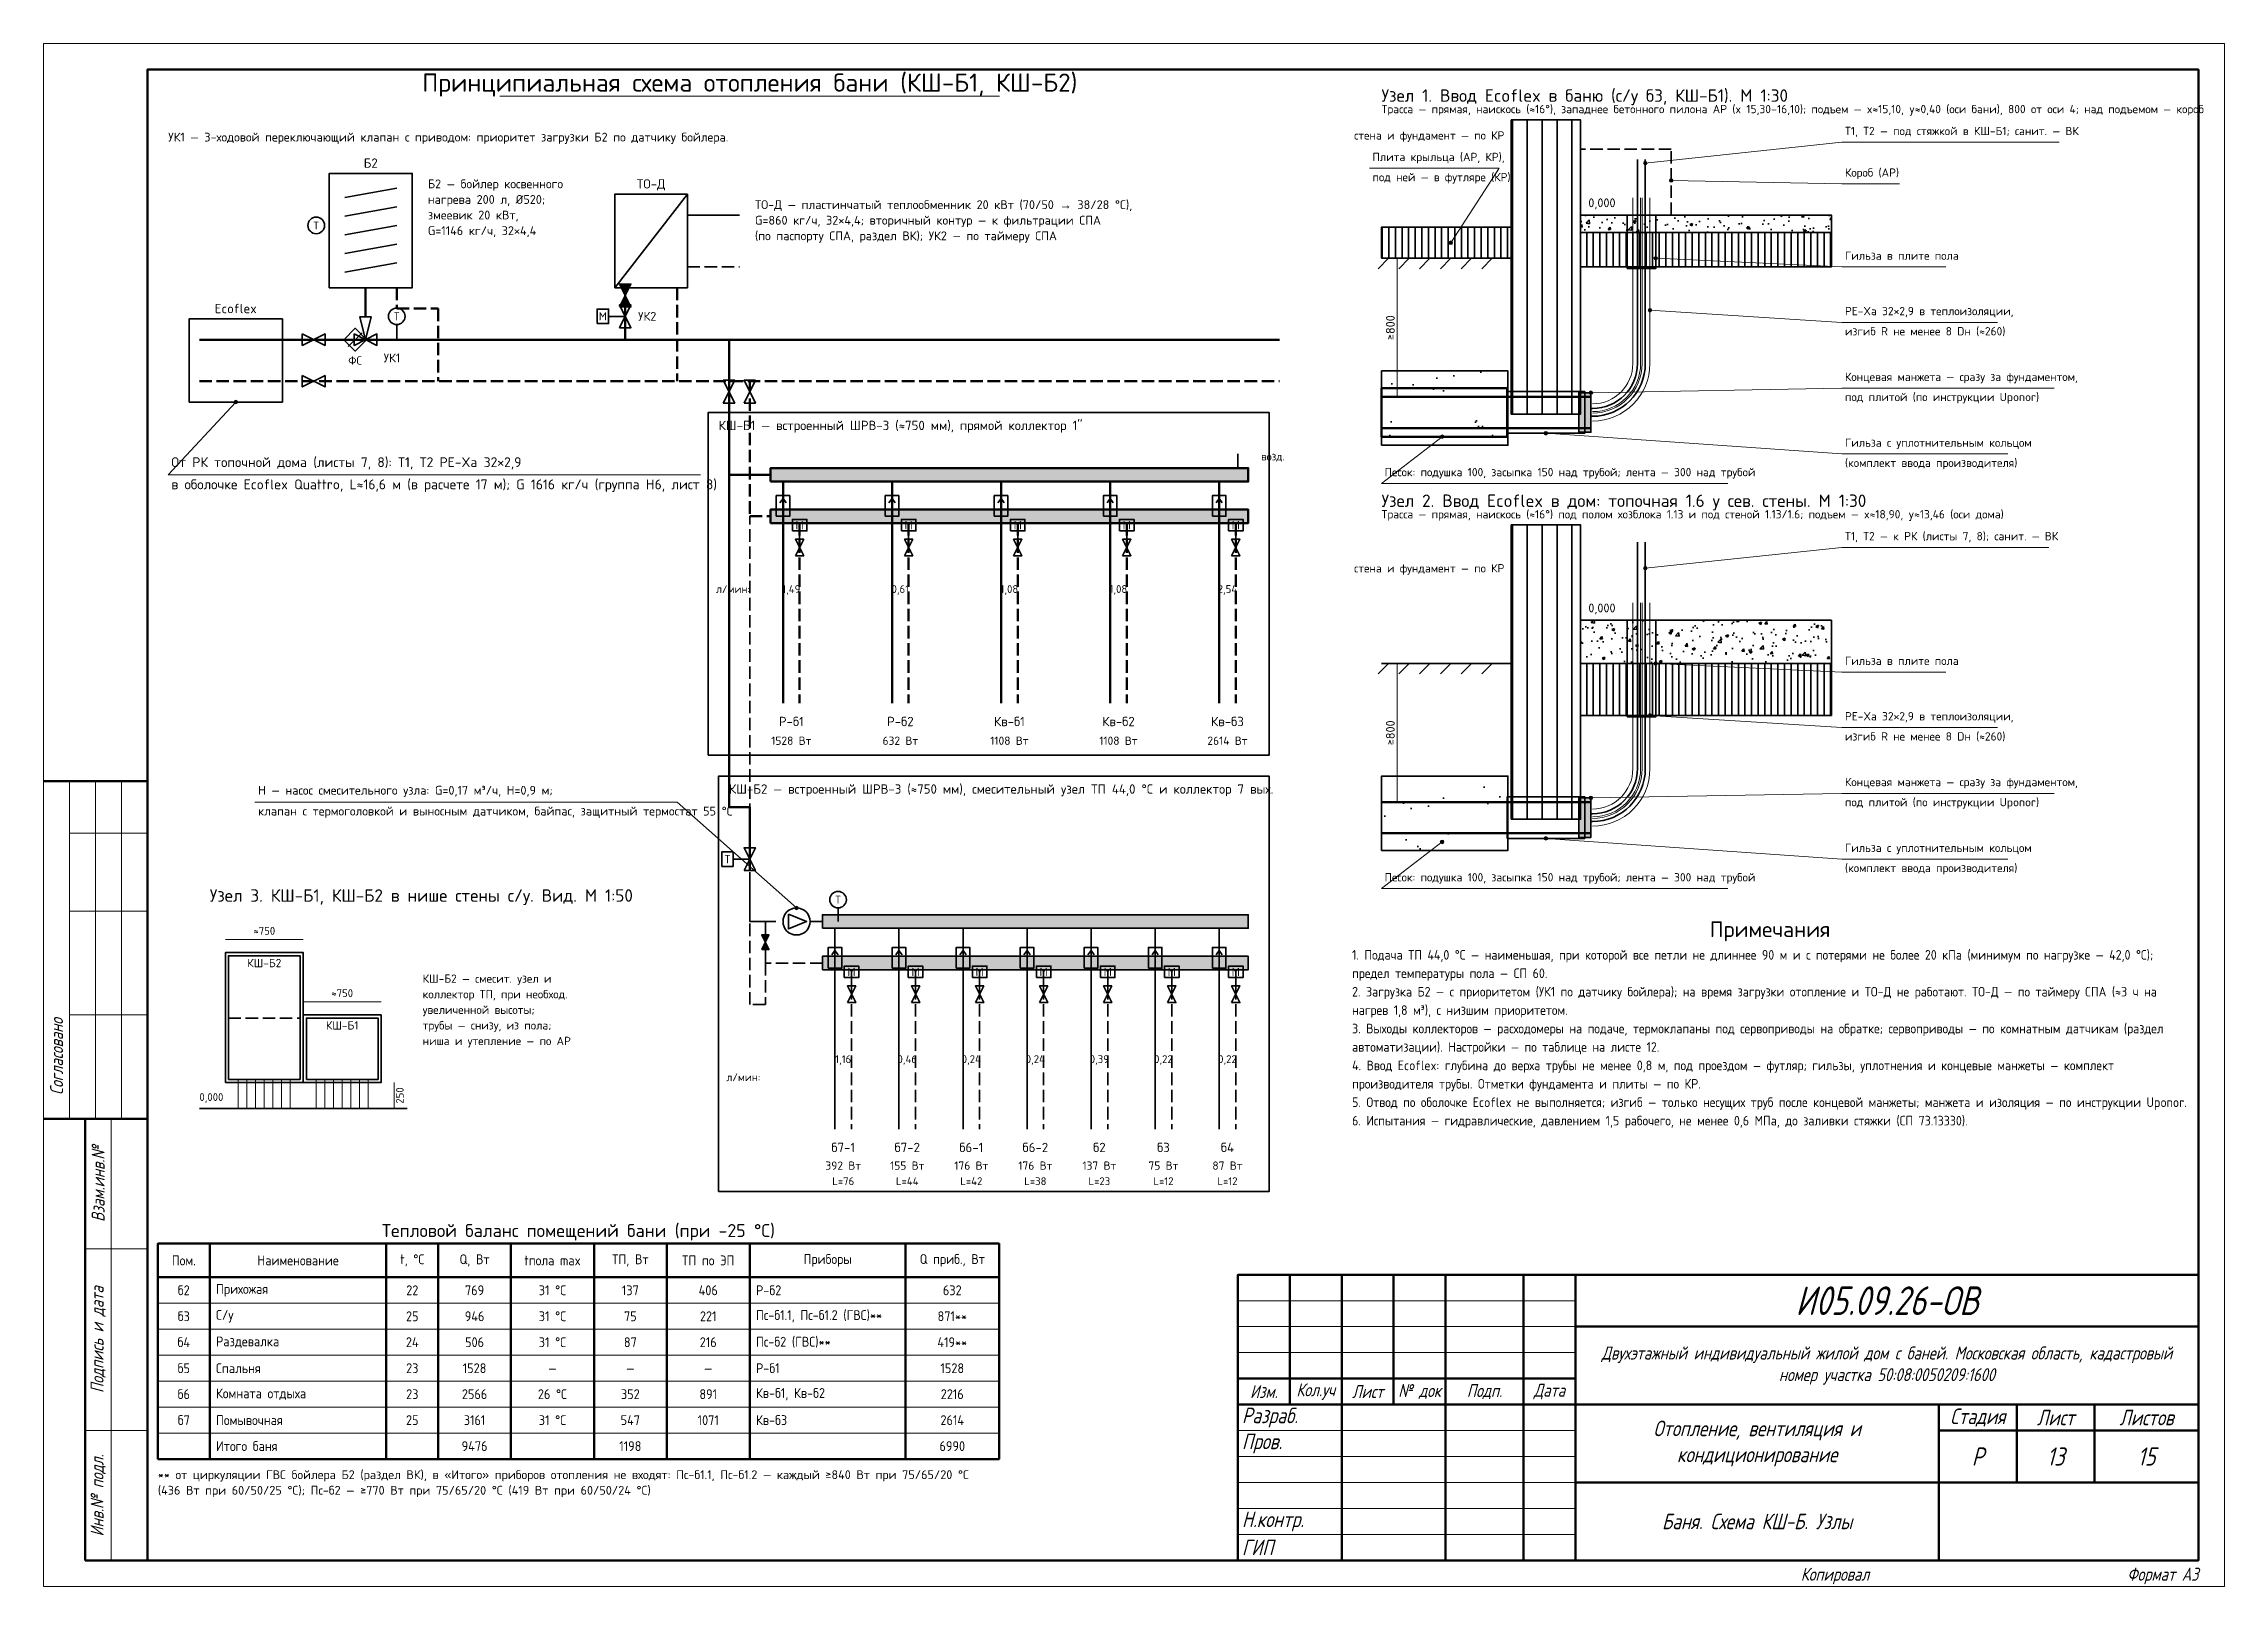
# Paper-space layout 'Лист' of a CAD drawing. Header units: millimetres. Extents: x 0 to 420, y 0 to 297.
import ezdxf
from ezdxf.enums import TextEntityAlignment as Align

# ---------------------------------------------------------------- set-up
doc = ezdxf.new("R2010")
doc.units = ezdxf.units.MM
doc.linetypes.add('ОВ_ШТРИХ', pattern=[330, 240, -90])
for name, color, linetype, lineweight in [('ОВ_выноски', 7, 'Continuous', 18), ('ОВ_КШ', 7, 'Continuous', 35), ('ОВ_марки', 7, 'Continuous', 18), ('ОВ_оборуд', 7, 'Continuous', 35), ('ОВ_размеры', 7, 'Continuous', 13), ('ОВ_Т1', 1, 'Continuous', 50), ('ОВ_Т11', 6, 'Continuous', 35), ('ОВ_Т2', 5, 'Continuous', 50), ('ОВ_Т21', 4, 'Continuous', 35), ('ОВ_Т3', 3, 'Continuous', 35), ('ОВ_Т4', 30, 'Continuous', 35), ('ОВ_текст', 7, 'Continuous', 18), ('Рамка', 7, 'Continuous', 50), ('Таблицы', 7, 'Continuous', 18), ('Текст', 7, 'Continuous', 18), ('Тонкие', 8, 'Continuous', 13)]:
    doc.layers.add(name, color=color, linetype=linetype, lineweight=lineweight)
doc.styles.add('GOST', font='isocpeur.ttf', dxfattribs={"width": 0.9})
doc.styles.add('GOST_I', font='isocpeur.ttf', dxfattribs={"width": 0.8})

psp = doc.layouts.new('Лист')

# ---------------------------------------------------------------- texts
at = {"layer": 'ОВ_марки', "style": 'GOST'}
for s, height, p in [('Т1, Т2 — под стяжкой в КШ-Б1; санит. — ВК', 1.6, (346.93, 278.9)), ('Плита крыльца (АР, КР),', 1.6, (255.93, 273.9)), ('Короб (АР)', 1.6, (346.93, 270.9)), ('Гильза в плите пола', 1.6, (346.93, 254.9)), ('PE-Xa 32×2,9 в теплоизоляции,', 1.6, (346.93, 244.23)), ('Концевая манжета — сразу за фундаментом,', 1.6, (346.93, 231.57)), ('Гильза с уплотнительным кольцом', 1.6, (346.93, 218.9)), ('От РК топочной дома (листы 7, 8): Т1, Т2 PE-Xa 32×2,9', 1.9, (24.6, 214.9)), ('Песок: подушка 100, засыпка 150 над трубой; лента — 300 над трубой', 1.6, (258.27, 213.23)), ('Т1, Т2 — к РК (листы 7, 8); санит. — ВК', 1.6, (346.93, 200.9)), ('Гильза в плите пола', 1.6, (346.93, 176.9)), ('PE-Xa 32×2,9 в теплоизоляции,', 1.6, (346.93, 166.23)), ('Концевая манжета — сразу за фундаментом,', 1.6, (346.93, 153.57)), ('Н — насос смесительного узла: G=0,17 м³/ч, H=0,9 м;', 1.7, (41.3, 151.9)), ('Гильза с уплотнительным кольцом', 1.6, (346.93, 140.9)), ('Песок: подушка 100, засыпка 150 над трубой; лента — 300 над трубой', 1.6, (258.27, 135.23))]:
    psp.add_text(s, height=height, dxfattribs=at).set_placement(p, align=Align.BOTTOM_LEFT)
for s, height, p in [('Б2', 1.8, (63, 274)), ('ТО-Д', 1.8, (117, 270)), ('Р-б1', 1.8, (144, 166.5)), ('Р-б2', 1.8, (165, 166.5)), ('Кв-б1', 1.8, (186, 166.5)), ('Кв-б2', 1.8, (207, 166.5)), ('Кв-б3', 1.8, (228, 166.5)), ('КШ-Б2', 1.6, (42.5, 120)), ('КШ-Б1', 1.6, (57.5, 108)), ('б7-1', 1.8, (154, 84.5)), ('б7-2', 1.8, (166.33, 84.5)), ('б6-1', 1.8, (178.67, 84.5)), ('б6-2', 1.8, (191, 84.5)), ('б2', 1.8, (203.33, 84.5)), ('б3', 1.8, (215.67, 84.5)), ('б4', 1.8, (228, 84.5))]:
    psp.add_text(s, height=height, dxfattribs=at).set_placement(p, align=Align.MIDDLE_CENTER)
for s, height, p in [('под ней — в футляре (КР)', 1.6, (255.93, 272.1)), ('изгиб R не менее 8 Dн (≈260)', 1.6, (346.93, 242.43)), ('под плитой (по инструкции Uponor)', 1.6, (346.93, 229.77)), ('(комплект ввода производителя)', 1.6, (346.93, 217.1)), ('в оболочке Ecoflex Quattro, L≈16,6 м (в расчете 17 м); G 1616 кг/ч (группа Н6, лист 8)', 1.9, (24.6, 213.1)), ('изгиб R не менее 8 Dн (≈260)', 1.6, (346.93, 164.43)), ('под плитой (по инструкции Uponor)', 1.6, (346.93, 151.77)), ('клапан с термоголовкой и выносным датчиком, байпас, защитный термостат 55 °С', 1.7, (41.3, 150.1)), ('(комплект ввода производителя)', 1.6, (346.93, 139.1))]:
    psp.add_text(s, height=height, dxfattribs=at).set_placement(p, align=Align.TOP_LEFT)
for s, height, p in [('УК2', 1.7, (114.5, 244.5)), ('УК1', 1.7, (65.5, 236.5)), ('КШ-Б1 — встроенный ШРВ-3 (≈750 мм), прямой коллектор 1"', 1.8, (130, 223.5)), ('КШ-Б2 — встроенный ШРВ-3 (≈750 мм), смесительный узел ТП 44,0 °С и коллектор 7 вых.', 1.8, (132, 153.5))]:
    psp.add_text(s, height=height, dxfattribs=at).set_placement(p, align=Align.MIDDLE_LEFT)
at = {"layer": 'ОВ_оборуд', "style": 'GOST'}
for s, height, p in [('T', 1.5, (52.5, 262)), ('T', 1.5, (68, 244.5)), ('М', 1.6, (107.7, 244.5)), ('М', 1.6, (145.6, 204.3)), ('М', 1.6, (166.6, 204.3)), ('М', 1.6, (187.6, 204.3)), ('М', 1.6, (208.6, 204.3)), ('М', 1.6, (229.6, 204.3)), ('Т', 1.6, (131.7, 140)), ('T', 1.5, (153, 132.2)), ('М', 1.6, (155.6, 118.3)), ('М', 1.6, (167.93, 118.3)), ('М', 1.6, (180.27, 118.3)), ('М', 1.6, (192.6, 118.3)), ('М', 1.6, (204.93, 118.3)), ('М', 1.6, (217.27, 118.3)), ('М', 1.6, (229.6, 118.3))]:
    psp.add_text(s, height=height, dxfattribs=at).set_placement(p, align=Align.MIDDLE_CENTER)
at = {"layer": 'ОВ_размеры', "style": 'GOST'}
for height, p in [(1.7, (297.5, 265)), (1.7, (297.5, 187)), (1.5, (30, 93))]:
    psp.add_text('0,000', height=height, dxfattribs=at).set_placement(p, align=Align.BOTTOM_LEFT)
for s, height, p in [('≥800', 1.7, (259.37, 242.33)), ('≥800', 1.7, (259.37, 164.33)), ('250', 1.5, (68.6, 94.5))]:
    psp.add_text(s, height=height, rotation=90, dxfattribs=at).set_placement(p, align=Align.MIDDLE_CENTER)
for p in [(42.5, 125), (57.5, 113)]:
    psp.add_text('≈750', height=1.5, dxfattribs=at).set_placement(p, align=Align.BOTTOM_CENTER)
at = {"layer": 'ОВ_текст', "style": 'GOST'}
for s, height, p in [('Узел 1. Ввод Ecoflex в баню (с/у б3, КШ-Б1). М 1:30', 2.4, (257.67, 287)), ('Трасса — прямая, наискось (≈16°), западнее бетонного пилона АР (x 15,30–16,10); подъем — x≈15,10, y≈0,40 (оси бани), 800 от оси 4; над подъемом — короб', 1.6, (257.67, 284.4)), ('УК1 — 3-ходовой переключающий клапан с приводом: приоритет загрузки Б2 по датчику бойлера.', 1.7, (24, 279)), ('Б2 — бойлер косвенного', 1.7, (74, 270)), ('змеевик 20 кВт,', 1.7, (74, 264)), ('нагрева 200 л, Ø520;', 1.7, (74, 267)), ('ТО-Д — пластинчатый теплообменник 20 кВт (70/50 → 38/28 °С),', 1.7, (137, 266)), ('G=1146 кг/ч, 32×4,4', 1.7, (74, 261)), ('(по паспорту СПА, раздел ВК); УК2 — по таймеру СПА', 1.7, (137, 260)), ('G=860 кг/ч, 32×4,4; вторичный контур — к фильтрации СПА', 1.7, (137, 263)), ('возд.', 1.5, (234.5, 217.5)), ('Узел 2. Ввод Ecoflex в дом: топочная 1.6 у сев. стены. М 1:30', 2.4, (257.67, 209)), ('Трасса — прямая, наискось (≈16°) под полом хозблока 1.13 и под стеной 1.13/1.6; подъем — x≈18,90, y≈13,46 (оси дома)', 1.6, (257.67, 206.4)), ('л/мин:', 1.5, (129.5, 192)), ('Узел 3. КШ-Б1, КШ-Б2 в нише стены с/у. Вид. М 1:50', 2.4, (32, 133)), ('КШ-Б2 — смесит. узел и', 1.6, (73, 117)), ('коллектор ТП, при необход.', 1.6, (73, 114)), ('увеличенной высоты;', 1.6, (73, 111)), ('трубы — снизу, из пола;', 1.6, (73, 108)), ('ниша и утепление — по АР', 1.6, (73, 105)), ('л/мин:', 1.5, (131.5, 98))]:
    psp.add_text(s, height=height, dxfattribs=at).set_placement(p, align=Align.MIDDLE_LEFT)
for p in [(281.33, 279.33), (281.33, 196)]:
    psp.add_text('стена и фундамент — по КР', height=1.6, dxfattribs=at).set_placement(p, align=Align.MIDDLE_RIGHT)
for s, height, p in [('Ecoflex', 1.8, (37, 246)), ('ФС', 1.6, (60, 236)), ('1,49', 1.5, (144, 192)), ('0,61', 1.5, (165, 192)), ('1,08', 1.5, (186, 192)), ('1,08', 1.5, (207, 192)), ('2,54', 1.5, (228, 192)), ('1528 Вт', 1.6, (144, 162.8)), ('632 Вт', 1.6, (165, 162.8)), ('1108 Вт', 1.6, (186, 162.8)), ('1108 Вт', 1.6, (207, 162.8)), ('2614 Вт', 1.6, (228, 162.8)), ('1,16', 1.5, (154, 101.5)), ('0,46', 1.5, (166.33, 101.5)), ('0,24', 1.5, (178.67, 101.5)), ('0,24', 1.5, (191, 101.5)), ('0,39', 1.5, (203.33, 101.5)), ('0,22', 1.5, (215.67, 101.5)), ('0,22', 1.5, (228, 101.5)), ('392 Вт', 1.6, (154, 81)), ('155 Вт', 1.6, (166.33, 81)), ('176 Вт', 1.6, (178.67, 81)), ('176 Вт', 1.6, (191, 81)), ('137 Вт', 1.6, (203.33, 81)), ('75 Вт', 1.6, (215.67, 81)), ('87 Вт', 1.6, (228, 81)), ('L=76', 1.5, (154, 78)), ('L=44', 1.5, (166.33, 78)), ('L=42', 1.5, (178.67, 78)), ('L=38', 1.5, (191, 78)), ('L=23', 1.5, (203.33, 78)), ('L=12', 1.5, (215.67, 78)), ('L=12', 1.5, (228, 78))]:
    psp.add_text(s, height=height, dxfattribs=at).set_placement(p, align=Align.MIDDLE_CENTER)
at = {"layer": 'Текст', "style": 'GOST'}
for s, height, p in [('Принципиальная схема отопления бани (КШ-Б1, КШ-Б2)', 3.5, (136, 289.5)), ('Примечания', 3, (332.5, 126.5)), ('Тепловой баланс помещений бани (при -25 °С)', 2.5, (103, 68.5))]:
    psp.add_text(s, height=height, dxfattribs=at).set_placement(p, align=Align.MIDDLE_CENTER)
for s, p in [('** от циркуляции ГВС бойлера Б2 (раздел ВК), в «Итого» приборов отопления не входят: Пс-б1.1, Пс-б1.2 — каждый ≥840 Вт при 75/65/20 °С', (22, 21.5)), ('(436 Вт при 60/50/25 °С); Пс-б2 — ≥770 Вт при 75/65/20 °С (419 Вт при 60/50/24 °С)', (22, 18.5))]:
    psp.add_text(s, height=1.7, dxfattribs=at).set_placement(p, align=Align.MIDDLE_LEFT)
at = {"layer": 'Текст', "insert": (252, 122.5), "char_height": 1.85, "width": 161, "attachment_point": 1, "line_spacing_factor": 1.15, "style": 'GOST'}
psp.add_mtext('1. Подача ТП 44,0 °С — наименьшая, при которой все петли не длиннее 90 м и с потерями не более 20 кПа (минимум по нагрузке — 42,0 °С); предел температуры пола — СП 60.\\P2. Загрузка Б2 — с приоритетом (УК1 по датчику бойлера); на время загрузки отопление и ТО-Д не работают. ТО-Д — по таймеру СПА (≈3 ч на нагрев 1,8 м³), с низшим приоритетом.\\P3. Выходы коллекторов — расходомеры на подаче, термоклапаны под сервоприводы на обратке; сервоприводы — по комнатным датчикам (раздел автоматизации). Настройки — по таблице на листе 12.\\P4. Ввод Ecoflex: глубина до верха трубы не менее 0,8 м, под проездом — футляр; гильзы, уплотнения и концевые манжеты — комплект производителя трубы. Отметки фундамента и плиты — по КР.\\P5. Отвод по оболочке Ecoflex не выполняется; изгиб — только несущих труб после концевой манжеты; манжета и изоляция — по инструкции Uponor.\\P6. Испытания — гидравлические, давлением 1,5 рабочего, не менее 0,6 МПа, до заливки стяжки (СП 73.13330).', dxfattribs=at)
at = {"layer": 'Текст', "char_height": 2.5, "attachment_point": 5, "rotation": 90, "style": 'GOST_I'}
for s, insert in [('{\\W0.8;\\Q15;Согласовано}', (2.5, 102)), ('{\\W0.8;\\Q15;Взам.инв.№}', (10.5, 77.5)), ('{\\W0.8;\\Q15;Подпись и дата}', (10.5, 47.5)), ('{\\W0.8;\\Q15;Инв.№ подл.}', (10.5, 17.5))]:
    psp.add_mtext(s, dxfattribs=dict(at, insert=insert))
at = {"layer": 'Текст'}
for s, insert, char_height, width, attachment_point, style in [('Пом.', (27, 62.75), 1.9, 8, 5, 'GOST'), ('Наименование', (49, 62.75), 1.9, 32, 5, 'GOST'), ('t, °С', (71, 62.75), 1.9, 8, 5, 'GOST'), ('Q, Вт', (83, 62.75), 1.9, 12, 5, 'GOST'), ('tпола max', (98, 62.75), 1.9, 14, 5, 'GOST'), ('ТП, Вт', (113, 62.75), 1.9, 12, 5, 'GOST'), ('ТП по ЭП', (128, 62.75), 1.9, 14, 5, 'GOST'), ('Приборы', (151, 62.75), 1.9, 28, 5, 'GOST'), ('Q приб., Вт', (175, 62.75), 1.9, 16, 5, 'GOST'), ('б2', (27, 57), 1.9, 8, 5, 'GOST'), ('Прихожая', (33.2, 57), 1.9, 31.6, 4, 'GOST'), ('22', (71, 57), 1.9, 8, 5, 'GOST'), ('769', (83, 57), 1.9, 12, 5, 'GOST'), ('31 °С', (98, 57), 1.9, 14, 5, 'GOST'), ('137', (113, 57), 1.9, 12, 5, 'GOST'), ('406', (128, 57), 1.9, 14, 5, 'GOST'), ('Р-б2', (137.2, 57), 1.9, 27.6, 4, 'GOST'), ('632', (175, 57), 1.9, 16, 5, 'GOST'), ('б3', (27, 52), 1.9, 8, 5, 'GOST'), ('С/у', (33.2, 52), 1.9, 31.6, 4, 'GOST'), ('25', (71, 52), 1.9, 8, 5, 'GOST'), ('946', (83, 52), 1.9, 12, 5, 'GOST'), ('31 °С', (98, 52), 1.9, 14, 5, 'GOST'), ('75', (113, 52), 1.9, 12, 5, 'GOST'), ('221', (128, 52), 1.9, 14, 5, 'GOST'), ('Пс-б1.1, Пс-б1.2 (ГВС)**', (137.2, 52), 1.9, 27.6, 4, 'GOST'), ('871**', (175, 52), 1.9, 16, 5, 'GOST'), ('б4', (27, 47), 1.9, 8, 5, 'GOST'), ('Раздевалка', (33.2, 47), 1.9, 31.6, 4, 'GOST'), ('24', (71, 47), 1.9, 8, 5, 'GOST'), ('506', (83, 47), 1.9, 12, 5, 'GOST'), ('31 °С', (98, 47), 1.9, 14, 5, 'GOST'), ('87', (113, 47), 1.9, 12, 5, 'GOST'), ('216', (128, 47), 1.9, 14, 5, 'GOST'), ('Пс-б2 (ГВС)**', (137.2, 47), 1.9, 27.6, 4, 'GOST'), ('419**', (175, 47), 1.9, 16, 5, 'GOST'), ('б5', (27, 42), 1.9, 8, 5, 'GOST'), ('Спальня', (33.2, 42), 1.9, 31.6, 4, 'GOST'), ('23', (71, 42), 1.9, 8, 5, 'GOST'), ('1528', (83, 42), 1.9, 12, 5, 'GOST'), ('Р-б1', (137.2, 42), 1.9, 27.6, 4, 'GOST'), ('1528', (175, 42), 1.9, 16, 5, 'GOST'), ('{\\W0.8;\\Q15;Двухэтажный индивидуальный жилой дом с баней. Московская область, кадастровый номер участка 50:08:0050209:1600}', (355, 42.5), 2.5, 116, 5, 'GOST_I'), ('б6', (27, 37), 1.9, 8, 5, 'GOST'), ('Комната отдыха', (33.2, 37), 1.9, 31.6, 4, 'GOST'), ('23', (71, 37), 1.9, 8, 5, 'GOST'), ('2566', (83, 37), 1.9, 12, 5, 'GOST'), ('26 °С', (98, 37), 1.9, 14, 5, 'GOST'), ('—', (98, 42), 1.9, 14, 5, 'GOST'), ('352', (113, 37), 1.9, 12, 5, 'GOST'), ('—', (113, 42), 1.9, 12, 5, 'GOST'), ('891', (128, 37), 1.9, 14, 5, 'GOST'), ('—', (128, 42), 1.9, 14, 5, 'GOST'), ('Кв-б1, Кв-б2', (137.2, 37), 1.9, 27.6, 4, 'GOST'), ('2216', (175, 37), 1.9, 16, 5, 'GOST'), ('б7', (27, 32), 1.9, 8, 5, 'GOST'), ('Помывочная', (33.2, 32), 1.9, 31.6, 4, 'GOST'), ('25', (71, 32), 1.9, 8, 5, 'GOST'), ('3161', (83, 32), 1.9, 12, 5, 'GOST'), ('31 °С', (98, 32), 1.9, 14, 5, 'GOST'), ('547', (113, 32), 1.9, 12, 5, 'GOST'), ('1071', (128, 32), 1.9, 14, 5, 'GOST'), ('Кв-б3', (137.2, 32), 1.9, 27.6, 4, 'GOST'), ('2614', (175, 32), 1.9, 16, 5, 'GOST'), ('{\\W0.8;\\Q15;Отопление, вентиляция и кондиционирование}', (330, 27.5), 3, 66, 5, 'GOST_I'), ('Итого баня', (33.2, 27), 1.9, 31.6, 4, 'GOST'), ('9476', (83, 27), 1.9, 12, 5, 'GOST'), ('1198', (113, 27), 1.9, 12, 5, 'GOST'), ('6990', (175, 27), 1.9, 16, 5, 'GOST'), ('{\\W0.8;\\Q15;Баня. Схема КШ-Б. Узлы}', (330, 12.5), 3, 66, 5, 'GOST_I')]:
    psp.add_mtext(s, dxfattribs=dict(at, insert=insert, char_height=char_height, width=width, attachment_point=attachment_point, style=style))
at = {"layer": 'Текст', "style": 'GOST_I'}
for s, insert, char_height, attachment_point in [('{\\W0.8;\\Q15;И05.09.26-ОВ}', (355, 55), 5.5, 5), ('{\\W0.8;\\Q15;Изм.}', (235, 37.5), 2.5, 5), ('{\\W0.8;\\Q15;Кол.уч}', (245, 37.5), 2.5, 5), ('{\\W0.8;\\Q15;Лист}', (255, 37.5), 2.5, 5), ('{\\W0.8;\\Q15;№ док}', (265, 37.5), 2.5, 5), ('{\\W0.8;\\Q15;Подп.}', (277.5, 37.5), 2.5, 5), ('{\\W0.8;\\Q15;Дата}', (290, 37.5), 2.5, 5), ('{\\W0.8;\\Q15;Разраб.}', (230.8, 32.5), 3, 4), ('{\\W0.8;\\Q15;Стадия}', (372.5, 32.5), 3, 5), ('{\\W0.8;\\Q15;Лист}', (387.5, 32.5), 3, 5), ('{\\W0.8;\\Q15;Листов}', (405, 32.5), 3, 5), ('{\\W0.8;\\Q15;Пров.}', (230.8, 27.5), 3, 4), ('{\\W0.8;\\Q15;}', (250.8, 32.5), 3, 4), ('{\\W0.8;\\Q15;}', (285.6, 32.5), 3, 4), ('{\\W0.8;\\Q15;}', (250.8, 27.5), 3, 4), ('{\\W0.8;\\Q15;}', (285.6, 27.5), 3, 4), ('{\\W0.8;\\Q15;Р}', (372.5, 25), 3.5, 5), ('{\\W0.8;\\Q15;13}', (387.5, 25), 3.5, 5), ('{\\W0.8;\\Q15;15}', (405, 25), 3.5, 5), ('{\\W0.8;\\Q15;Н.контр.}', (230.8, 12.5), 3, 4), ('{\\W0.8;\\Q15;ГИП}', (230.8, 7.5), 3, 4), ('{\\W0.8;\\Q15;}', (250.8, 12.5), 3, 4), ('{\\W0.8;\\Q15;}', (285.6, 12.5), 3, 4), ('{\\W0.8;\\Q15;}', (250.8, 7.5), 3, 4), ('{\\W0.8;\\Q15;}', (285.6, 7.5), 3, 4), ('{\\W0.8;\\Q15;Копировал}', (345, 2), 2.5, 5), ('{\\W0.8;\\Q15;Формат А3}', (415, 2), 2.5, 6)]:
    psp.add_mtext(s, dxfattribs=dict(at, insert=insert, char_height=char_height, attachment_point=attachment_point))

# ---------------------------------------------------------------- hatches: boundary and pattern name
at = {"layer": 'ОВ_выноски'}
h = psp.add_hatch(color=7, dxfattribs=at)
edge = h.paths.add_edge_path()
edge.add_arc((308.47, 274), 0.35, 0, 360)
h = psp.add_hatch(color=7, dxfattribs=at)
edge = h.paths.add_edge_path()
edge.add_arc((313.47, 270.67), 0.35, 0, 360)
h = psp.add_hatch(color=7, dxfattribs=at)
edge = h.paths.add_edge_path()
edge.add_arc((271, 258.67), 0.35, 0, 360)
h = psp.add_hatch(color=7, dxfattribs=at)
edge = h.paths.add_edge_path()
edge.add_arc((310.47, 255.67), 0.35, 0, 360)
h = psp.add_hatch(color=7, dxfattribs=at)
edge = h.paths.add_edge_path()
edge.add_arc((309.37, 245.67), 0.35, 0, 360)
h = psp.add_hatch(color=7, dxfattribs=at)
edge = h.paths.add_edge_path()
edge.add_arc((37, 228), 0.35, 0, 360)
h = psp.add_hatch(color=7, dxfattribs=at)
edge = h.paths.add_edge_path()
edge.add_arc((298, 229.8), 0.35, 0, 360)
h = psp.add_hatch(color=7, dxfattribs=at)
edge = h.paths.add_edge_path()
edge.add_arc((269.33, 221.33), 0.35, 0, 360)
h = psp.add_hatch(color=7, dxfattribs=at)
edge = h.paths.add_edge_path()
edge.add_arc((289.33, 222), 0.35, 0, 360)
h = psp.add_hatch(color=7, dxfattribs=at)
edge = h.paths.add_edge_path()
edge.add_arc((308.47, 196), 0.35, 0, 360)
h = psp.add_hatch(color=7, dxfattribs=at)
edge = h.paths.add_edge_path()
edge.add_arc((310.47, 177.67), 0.35, 0, 360)
h = psp.add_hatch(color=7, dxfattribs=at)
edge = h.paths.add_edge_path()
edge.add_arc((309.37, 167.67), 0.35, 0, 360)
h = psp.add_hatch(color=7, dxfattribs=at)
edge = h.paths.add_edge_path()
edge.add_arc((298, 151.8), 0.35, 0, 360)
h = psp.add_hatch(color=7, dxfattribs=at)
edge = h.paths.add_edge_path()
edge.add_arc((269.33, 143.33), 0.35, 0, 360)
h = psp.add_hatch(color=7, dxfattribs=at)
edge = h.paths.add_edge_path()
edge.add_arc((289.33, 144), 0.35, 0, 360)
h = psp.add_hatch(color=7, dxfattribs=at)
edge = h.paths.add_edge_path()
edge.add_arc((145, 130.6), 0.35, 0, 360)
at = {"layer": 'ОВ_оборуд'}
h = psp.add_hatch(dxfattribs=at)
h.set_pattern_fill('ANSI31', scale=0.9, angle=45)
h.paths.add_polyline_path([(282.67, 225.67), (296, 225.67), (296, 282.33), (282.67, 282.33)])
h = psp.add_hatch(dxfattribs=at)
h.set_pattern_fill('ANSI31', scale=0.4, angle=45)
h.paths.add_polyline_path([(257.67, 255.67), (282.67, 255.67), (282.67, 261.67), (257.67, 261.67)])
h = psp.add_hatch(dxfattribs=at)
h.set_pattern_fill('AR-CONC', scale=0.03)
h.paths.add_polyline_path([(296, 260.67), (344.33, 260.67), (344.33, 264), (296, 264)])
h = psp.add_hatch(dxfattribs=at)
h.set_pattern_fill('ANSI31', scale=0.4, angle=45)
h.paths.add_polyline_path([(296, 254), (344.33, 254), (344.33, 260.67), (296, 260.67)])
for color, points in [(7, [(110.9, 246.3), (113.1, 246.3), (110.9, 250.7), (113.1, 250.7)]), (8, [(295.67, 222.2), (298, 222.2), (298, 229.8), (295.67, 229.8)]), (8, [(295.67, 144.2), (298, 144.2), (298, 151.8), (295.67, 151.8)]), (7, [(138.3, 122.6), (139.7, 122.6), (138.3, 125.4), (139.7, 125.4)])]:
    psp.add_hatch(color=color, dxfattribs=at).paths.add_polyline_path(points)
h = psp.add_hatch(dxfattribs=at)
h.set_pattern_fill('AR-SAND', scale=0.25)
h.paths.add_polyline_path([(257.67, 219.67), (282, 219.67), (282, 234), (257.67, 234)])
h = psp.add_hatch(dxfattribs=at)
h.set_pattern_fill('ANSI31', scale=0.9, angle=45)
h.paths.add_polyline_path([(282.67, 147.67), (296, 147.67), (296, 204.33), (282.67, 204.33)])
h = psp.add_hatch(dxfattribs=at)
h.set_pattern_fill('AR-CONC', scale=0.03)
h.paths.add_polyline_path([(296, 177.67), (344.33, 177.67), (344.33, 186), (296, 186)])
h = psp.add_hatch(dxfattribs=at)
h.set_pattern_fill('ANSI31', scale=0.4, angle=45)
h.paths.add_polyline_path([(296, 167.67), (344.33, 167.67), (344.33, 177.67), (296, 177.67)])
h = psp.add_hatch(dxfattribs=at)
h.set_pattern_fill('AR-SAND', scale=0.25)
h.paths.add_polyline_path([(257.67, 141.67), (282, 141.67), (282, 156), (257.67, 156)])
at = {"layer": 'ОВ_Т1'}
psp.add_hatch(color=1, dxfattribs=at).paths.add_polyline_path([(140, 212.7), (232, 212.7), (232, 215.3), (140, 215.3)])
at = {"layer": 'ОВ_Т11'}
psp.add_hatch(color=6, dxfattribs=at).paths.add_polyline_path([(150, 126.7), (232, 126.7), (232, 129.3), (150, 129.3)])
at = {"layer": 'ОВ_Т2'}
psp.add_hatch(color=5, dxfattribs=at).paths.add_polyline_path([(140, 204.7), (232, 204.7), (232, 207.3), (140, 207.3)])
at = {"layer": 'ОВ_Т21'}
psp.add_hatch(color=4, dxfattribs=at).paths.add_polyline_path([(150, 118.7), (232, 118.7), (232, 121.3), (150, 121.3)])

# ---------------------------------------------------------------- linework, layer by layer
at = {"layer": 'ОВ_выноски'}
for points in [[(308.47, 274), (346.33, 278)], [(346.33, 278), (388.21, 278)], [(255.33, 273), (280.33, 273)], [(271, 258.67), (280.33, 273)], [(313.47, 270.67), (346.33, 270)], [(346.33, 270), (357.45, 270)], [(310.47, 255.67), (346.33, 254)], [(346.33, 254), (366.38, 254)], [(309.37, 245.67), (346.33, 243.33)], [(346.33, 243.33), (376.3, 243.33)], [(37, 228), (24, 214)], [(298, 229.8), (346.33, 230.67)], [(346.33, 230.67), (387.21, 230.67)], [(269.33, 221.33), (257.67, 212.33)], [(289.33, 222), (346.33, 218)], [(346.33, 218), (378.29, 218)], [(24, 214), (126.51, 214)], [(257.67, 212.33), (324.34, 212.33)], [(308.47, 196), (346.33, 200)], [(346.33, 200), (386.22, 200)], [(310.47, 177.67), (346.33, 176)], [(346.33, 176), (366.38, 176)], [(309.37, 167.67), (346.33, 165.33)], [(346.33, 165.33), (376.3, 165.33)], [(298, 151.8), (346.33, 152.67)], [(346.33, 152.67), (387.21, 152.67)], [(40.7, 151), (122, 151)], [(145, 130.6), (122, 151)], [(269.33, 143.33), (257.67, 134.33)], [(289.33, 144), (346.33, 140)], [(346.33, 140), (378.29, 140)], [(257.67, 134.33), (324.34, 134.33)]]:
    psp.add_lwpolyline(points, dxfattribs=at)
for centre in [(308.47, 274), (313.47, 270.67), (271, 258.67), (310.47, 255.67), (309.37, 245.67), (37, 228), (298, 229.8), (269.33, 221.33), (289.33, 222), (308.47, 196), (310.47, 177.67), (309.37, 167.67), (298, 151.8), (269.33, 143.33), (289.33, 144), (145, 130.6)]:
    psp.add_circle(centre, 0.35, dxfattribs=at)
at = {"layer": 'ОВ_КШ'}
for points in [[(128, 160), (236, 160), (236, 226), (128, 226)], [(130, 76), (236, 76), (236, 156), (130, 156)], [(35, 97), (50, 97), (50, 122), (35, 122)], [(35.6, 97.6), (49.4, 97.6), (49.4, 121.4), (35.6, 121.4)], [(50, 97), (65, 97), (65, 110), (50, 110)], [(50.6, 97.6), (64.4, 97.6), (64.4, 109.4), (50.6, 109.4)]]:
    psp.add_lwpolyline(points, close=True, dxfattribs=at)
at = {"layer": 'ОВ_КШ', "linetype": 'ОВ_ШТРИХ', "ltscale": 0.01}
psp.add_lwpolyline([(35.6, 109.4), (49.4, 109.4)], dxfattribs=at)
at = {"layer": 'ОВ_оборуд'}
for p, q in [((112, 244.5), (108.8, 244.5)), ((58.68, 238.68), (61.32, 241.32)), ((141.8, 208.6), (142.4, 209.4)), ((142.4, 206.6), (142.4, 209.4)), ((143, 208.6), (142.4, 209.4)), ((162.8, 208.6), (163.4, 209.4)), ((163.4, 206.6), (163.4, 209.4)), ((164, 208.6), (163.4, 209.4)), ((183.8, 208.6), (184.4, 209.4)), ((184.4, 206.6), (184.4, 209.4)), ((185, 208.6), (184.4, 209.4)), ((204.8, 208.6), (205.4, 209.4)), ((205.4, 206.6), (205.4, 209.4)), ((206, 208.6), (205.4, 209.4)), ((225.8, 208.6), (226.4, 209.4)), ((226.4, 206.6), (226.4, 209.4)), ((227, 208.6), (226.4, 209.4)), ((145.6, 200), (145.6, 203.2)), ((166.6, 200), (166.6, 203.2)), ((187.6, 200), (187.6, 203.2)), ((208.6, 200), (208.6, 203.2)), ((229.6, 200), (229.6, 203.2)), ((136, 140), (132.8, 140)), ((151.8, 121.6), (152.4, 122.4)), ((152.4, 119.6), (152.4, 122.4)), ((153, 121.6), (152.4, 122.4)), ((164.13, 121.6), (164.73, 122.4)), ((164.73, 119.6), (164.73, 122.4)), ((165.33, 121.6), (164.73, 122.4)), ((176.47, 121.6), (177.07, 122.4)), ((177.07, 119.6), (177.07, 122.4)), ((177.67, 121.6), (177.07, 122.4)), ((188.8, 121.6), (189.4, 122.4)), ((189.4, 119.6), (189.4, 122.4)), ((190, 121.6), (189.4, 122.4)), ((201.13, 121.6), (201.73, 122.4)), ((201.73, 119.6), (201.73, 122.4)), ((202.33, 121.6), (201.73, 122.4)), ((213.47, 121.6), (214.07, 122.4)), ((214.07, 119.6), (214.07, 122.4)), ((214.67, 121.6), (214.07, 122.4)), ((225.8, 121.6), (226.4, 122.4)), ((226.4, 119.6), (226.4, 122.4)), ((227, 121.6), (226.4, 122.4)), ((155.6, 114), (155.6, 117.2)), ((167.93, 114), (167.93, 117.2)), ((180.27, 114), (180.27, 117.2)), ((192.6, 114), (192.6, 117.2)), ((204.93, 114), (204.93, 117.2)), ((217.27, 114), (217.27, 117.2)), ((229.6, 114), (229.6, 117.2))]:
    psp.add_line(p, q, dxfattribs=at)
for points in [[(282.67, 225.67), (296, 225.67), (296, 282.33), (282.67, 282.33)], [(55, 250), (71, 250), (71, 272), (55, 272)], [(110, 250), (124, 250), (124, 268), (110, 268)], [(257.67, 255.67), (282.67, 255.67), (282.67, 261.67), (257.67, 261.67)], [(296, 260.67), (344.33, 260.67), (344.33, 264), (296, 264)], [(296, 254), (344.33, 254), (344.33, 260.67), (296, 260.67)], [(304.97, 253.7), (310.47, 253.7), (310.47, 264), (304.97, 264)], [(110.9, 246.3), (113.1, 246.3), (110.9, 250.7), (113.1, 250.7)], [(28, 228), (46, 228), (46, 244), (28, 244)], [(62, 240), (60.9, 244.4), (63.1, 244.4)], [(106.6, 243.1), (108.8, 243.1), (108.8, 245.9), (106.6, 245.9)], [(110.9, 242.3), (113.1, 242.3), (110.9, 246.7), (113.1, 246.7)], [(49.8, 241.1), (49.8, 238.9), (54.2, 241.1), (54.2, 238.9)], [(57.8, 240), (60, 242.2), (62.2, 240), (60, 237.8)], [(59.8, 241.1), (59.8, 238.9), (64.2, 241.1), (64.2, 238.9)], [(49.8, 233.1), (49.8, 230.9), (54.2, 233.1), (54.2, 230.9)], [(130.9, 227.8), (133.1, 227.8), (130.9, 232.2), (133.1, 232.2)], [(134.9, 227.8), (137.1, 227.8), (134.9, 232.2), (137.1, 232.2)], [(257.67, 219.67), (282, 219.67), (282, 234), (257.67, 234)], [(281.87, 222), (296.8, 222), (296.8, 230), (281.87, 230)], [(295.67, 222.2), (298, 222.2), (298, 229.8), (295.67, 229.8)], [(141.1, 206), (143.7, 206), (143.7, 210), (141.1, 210)], [(162.1, 206), (164.7, 206), (164.7, 210), (162.1, 210)], [(183.1, 206), (185.7, 206), (185.7, 210), (183.1, 210)], [(204.1, 206), (206.7, 206), (206.7, 210), (204.1, 210)], [(225.1, 206), (227.7, 206), (227.7, 210), (225.1, 210)], [(144.2, 203.2), (147, 203.2), (147, 205.4), (144.2, 205.4)], [(144.8, 198.4), (146.4, 198.4), (144.8, 201.6), (146.4, 201.6)], [(165.2, 203.2), (168, 203.2), (168, 205.4), (165.2, 205.4)], [(165.8, 198.4), (167.4, 198.4), (165.8, 201.6), (167.4, 201.6)], [(186.2, 203.2), (189, 203.2), (189, 205.4), (186.2, 205.4)], [(186.8, 198.4), (188.4, 198.4), (186.8, 201.6), (188.4, 201.6)], [(207.2, 203.2), (210, 203.2), (210, 205.4), (207.2, 205.4)], [(207.8, 198.4), (209.4, 198.4), (207.8, 201.6), (209.4, 201.6)], [(228.2, 203.2), (231, 203.2), (231, 205.4), (228.2, 205.4)], [(228.8, 198.4), (230.4, 198.4), (228.8, 201.6), (230.4, 201.6)], [(282.67, 147.67), (296, 147.67), (296, 204.33), (282.67, 204.33)], [(296, 177.67), (344.33, 177.67), (344.33, 186), (296, 186)], [(304.97, 167.37), (310.47, 167.37), (310.47, 186), (304.97, 186)], [(296, 167.67), (344.33, 167.67), (344.33, 177.67), (296, 177.67)], [(257.67, 141.67), (282, 141.67), (282, 156), (257.67, 156)], [(281.87, 144), (296.8, 144), (296.8, 152), (281.87, 152)], [(295.67, 144.2), (298, 144.2), (298, 151.8), (295.67, 151.8)], [(130.6, 138.6), (132.8, 138.6), (132.8, 141.4), (130.6, 141.4)], [(134.9, 137.8), (137.1, 137.8), (134.9, 142.2), (137.1, 142.2)], [(143.44, 129.43), (146.95, 128), (143.44, 126.57)], [(138.3, 122.6), (139.7, 122.6), (138.3, 125.4), (139.7, 125.4)], [(151.1, 119), (153.7, 119), (153.7, 123), (151.1, 123)], [(163.43, 119), (166.03, 119), (166.03, 123), (163.43, 123)], [(175.77, 119), (178.37, 119), (178.37, 123), (175.77, 123)], [(188.1, 119), (190.7, 119), (190.7, 123), (188.1, 123)], [(200.43, 119), (203.03, 119), (203.03, 123), (200.43, 123)], [(212.77, 119), (215.37, 119), (215.37, 123), (212.77, 123)], [(225.1, 119), (227.7, 119), (227.7, 123), (225.1, 123)], [(154.2, 117.2), (157, 117.2), (157, 119.4), (154.2, 119.4)], [(166.53, 117.2), (169.33, 117.2), (169.33, 119.4), (166.53, 119.4)], [(178.87, 117.2), (181.67, 117.2), (181.67, 119.4), (178.87, 119.4)], [(191.2, 117.2), (194, 117.2), (194, 119.4), (191.2, 119.4)], [(203.53, 117.2), (206.33, 117.2), (206.33, 119.4), (203.53, 119.4)], [(215.87, 117.2), (218.67, 117.2), (218.67, 119.4), (215.87, 119.4)], [(228.2, 117.2), (231, 117.2), (231, 119.4), (228.2, 119.4)], [(154.8, 112.4), (156.4, 112.4), (154.8, 115.6), (156.4, 115.6)], [(167.13, 112.4), (168.73, 112.4), (167.13, 115.6), (168.73, 115.6)], [(179.47, 112.4), (181.07, 112.4), (179.47, 115.6), (181.07, 115.6)], [(191.8, 112.4), (193.4, 112.4), (191.8, 115.6), (193.4, 115.6)], [(204.13, 112.4), (205.73, 112.4), (204.13, 115.6), (205.73, 115.6)], [(216.47, 112.4), (218.07, 112.4), (216.47, 115.6), (218.07, 115.6)], [(228.8, 112.4), (230.4, 112.4), (228.8, 115.6), (230.4, 115.6)]]:
    psp.add_lwpolyline(points, close=True, dxfattribs=at)
at = {"layer": 'ОВ_оборуд', "linetype": 'ОВ_ШТРИХ', "ltscale": 0.01}
psp.add_lwpolyline([(296, 264), (313.47, 264), (313.47, 276.67), (296, 276.67)], close=True, dxfattribs=at)
at = {"layer": 'ОВ_оборуд'}
for points in [[(58, 267.4), (68, 269.2)], [(58, 263.8), (68, 265.6)], [(110, 250), (124, 268)], [(58, 260.2), (68, 262)], [(58, 256.6), (68, 258.4)], [(58, 253), (68, 254.8)], [(68, 240), (68, 242.9)], [(230, 215.3), (230, 218)], [(153, 128), (153, 130.6)], [(139, 120), (139, 127.9)]]:
    psp.add_lwpolyline(points, dxfattribs=at)
at = {"layer": 'ОВ_оборуд', "lineweight": 13}
for points in [[(306.07, 235.42), (306.07, 267.33)], [(307.57, 235.42), (307.57, 267.33)], [(307.87, 235.42), (307.87, 267.33)], [(309.37, 235.42), (309.37, 267.33)], [(259, 255.67), (257, 253.67)], [(263, 255.67), (261, 253.67)], [(267, 255.67), (265, 253.67)], [(271, 255.67), (269, 253.67)], [(275, 255.67), (273, 253.67)], [(279, 255.67), (277, 253.67)], [(306.07, 157.42), (306.07, 189.33)], [(307.57, 157.42), (307.57, 189.33)], [(307.87, 157.42), (307.87, 189.33)], [(309.37, 157.42), (309.37, 189.33)], [(259, 177.67), (257, 175.67)], [(263, 177.67), (261, 175.67)], [(267, 177.67), (265, 175.67)], [(271, 177.67), (269, 175.67)], [(275, 177.67), (273, 175.67)], [(279, 177.67), (277, 175.67)]]:
    psp.add_lwpolyline(points, dxfattribs=at)
at = {"layer": 'ОВ_оборуд', "lineweight": 35}
for points in [[(296, 264), (344.33, 264)], [(257.67, 255.67), (282.67, 255.67)], [(296, 186), (344.33, 186)], [(257.67, 177.67), (282.67, 177.67)], [(30, 92), (70, 92)]]:
    psp.add_lwpolyline(points, dxfattribs=at)
at = {"layer": 'ОВ_оборуд', "lineweight": 50}
psp.add_lwpolyline([(257.67, 221.33), (281.87, 221.33), (281.87, 230.67), (257.67, 230.67)], close=True, dxfattribs=at)
at = {"layer": 'ОВ_оборуд'}
for centre, radius in [((52.5, 262), 1.6), ((68, 244.5), 1.6), ((145, 128), 2.6), ((153, 132.2), 1.6)]:
    psp.add_circle(centre, radius, dxfattribs=at)
at = {"layer": 'ОВ_оборуд', "lineweight": 13}
for centre, radius in [((298.3, 235.42), 7.77), ((298.3, 235.42), 9.57), ((298.3, 235.42), 9.27), ((298.3, 235.42), 11.07), ((298.3, 157.42), 7.77), ((298.3, 157.42), 9.57), ((298.3, 157.42), 9.27), ((298.3, 157.42), 11.07)]:
    psp.add_arc(centre, radius, 270, 360, dxfattribs=at)
at = {"layer": 'ОВ_размеры'}
for points in [[(260.67, 255.67), (260.67, 229)], [(260.67, 177.67), (260.67, 151)], [(35, 124.5), (50, 124.5)], [(50, 112.5), (65, 112.5)], [(67.5, 92), (67.5, 97)]]:
    psp.add_lwpolyline(points, dxfattribs=at)
at = {"layer": 'ОВ_Т1', "lineweight": 35}
for points in [[(306.97, 235.42), (306.97, 274.67)], [(298, 226.75), (298.3, 226.75)], [(306.97, 157.42), (306.97, 201)], [(298, 148.75), (298.3, 148.75)]]:
    psp.add_lwpolyline(points, dxfattribs=at)
at = {"layer": 'ОВ_Т1'}
for points in [[(62, 244.4), (62, 250)], [(112, 240), (112, 250)], [(132, 214), (132, 150), (136, 150), (136, 138)], [(142.4, 212.7), (142.4, 170)], [(163.4, 212.7), (163.4, 170)], [(184.4, 212.7), (184.4, 170)], [(205.4, 212.7), (205.4, 170)], [(226.4, 212.7), (226.4, 170)]]:
    psp.add_lwpolyline(points, dxfattribs=at)
at = {"layer": 'ОВ_Т1', "lineweight": 50}
for points in [[(30, 240), (238, 240)], [(132, 240), (132, 214), (140, 214)]]:
    psp.add_lwpolyline(points, dxfattribs=at)
at = {"layer": 'ОВ_Т1', "color": 6}
for points in [[(257.67, 229), (298, 229)], [(257.67, 223), (298, 223)], [(257.67, 151), (298, 151)], [(257.67, 145), (298, 145)]]:
    psp.add_lwpolyline(points, dxfattribs=at)
at = {"layer": 'ОВ_Т1'}
psp.add_lwpolyline([(140, 212.7), (232, 212.7), (232, 215.3), (140, 215.3)], close=True, dxfattribs=at)
at = {"layer": 'ОВ_Т1', "lineweight": 13}
for points in [[(37.5, 97.6), (37.5, 92)], [(40.83, 97.6), (40.83, 92)], [(44.17, 97.6), (44.17, 92)], [(47.5, 97.6), (47.5, 92)], [(52.5, 97.6), (52.5, 92)], [(55.83, 97.6), (55.83, 92)], [(59.17, 97.6), (59.17, 92)], [(62.5, 97.6), (62.5, 92)]]:
    psp.add_lwpolyline(points, dxfattribs=at)
at = {"layer": 'ОВ_Т1', "lineweight": 35}
for centre in [(298.3, 235.42), (298.3, 157.42)]:
    psp.add_arc(centre, 8.67, 270, 360, dxfattribs=at)
at = {"layer": 'ОВ_Т11'}
for points in [[(136, 136), (136, 128), (141, 128)], [(147.6, 128), (150, 128)], [(152.4, 126.7), (152.4, 88)], [(164.73, 126.7), (164.73, 88)], [(177.07, 126.7), (177.07, 88)], [(189.4, 126.7), (189.4, 88)], [(201.73, 126.7), (201.73, 88)], [(214.07, 126.7), (214.07, 88)], [(226.4, 126.7), (226.4, 88)]]:
    psp.add_lwpolyline(points, dxfattribs=at)
psp.add_lwpolyline([(150, 126.7), (232, 126.7), (232, 129.3), (150, 129.3)], close=True, dxfattribs=at)
at = {"layer": 'ОВ_Т2', "lineweight": 35}
for points in [[(308.47, 235.42), (308.47, 274.67)], [(298, 225.25), (298.3, 225.25)], [(308.47, 157.42), (308.47, 201)], [(298, 147.25), (298.3, 147.25)]]:
    psp.add_lwpolyline(points, dxfattribs=at)
at = {"layer": 'ОВ_Т2', "linetype": 'ОВ_ШТРИХ', "ltscale": 0.01}
for points in [[(68, 250), (68, 246), (76, 246), (76, 232)], [(122, 250), (122, 232)], [(145.6, 204.7), (145.6, 170)], [(166.6, 204.7), (166.6, 170)], [(187.6, 204.7), (187.6, 170)], [(208.6, 204.7), (208.6, 170)], [(229.6, 204.7), (229.6, 170)]]:
    psp.add_lwpolyline(points, dxfattribs=at)
at = {"layer": 'ОВ_Т2', "linetype": 'ОВ_ШТРИХ', "lineweight": 50, "ltscale": 0.01}
for points in [[(30, 232), (238, 232)], [(136, 232), (136, 206), (140, 206)]]:
    psp.add_lwpolyline(points, dxfattribs=at)
at = {"layer": 'ОВ_Т2'}
psp.add_lwpolyline([(140, 204.7), (232, 204.7), (232, 207.3), (140, 207.3)], close=True, dxfattribs=at)
at = {"layer": 'ОВ_Т2', "lineweight": 13}
for points in [[(39.17, 97.6), (39.17, 92)], [(42.5, 97.6), (42.5, 92)], [(45.83, 97.6), (45.83, 92)], [(54.17, 97.6), (54.17, 92)], [(57.5, 97.6), (57.5, 92)], [(60.83, 97.6), (60.83, 92)]]:
    psp.add_lwpolyline(points, dxfattribs=at)
at = {"layer": 'ОВ_Т2', "lineweight": 35}
for centre in [(298.3, 235.42), (298.3, 157.42)]:
    psp.add_arc(centre, 10.17, 270, 360, dxfattribs=at)
at = {"layer": 'ОВ_Т21', "linetype": 'ОВ_ШТРИХ', "ltscale": 0.01}
for points in [[(150, 120), (139, 120), (139, 112), (136, 112), (136, 206)], [(155.6, 118.7), (155.6, 88)], [(167.93, 118.7), (167.93, 88)], [(180.27, 118.7), (180.27, 88)], [(192.6, 118.7), (192.6, 88)], [(204.93, 118.7), (204.93, 88)], [(217.27, 118.7), (217.27, 88)], [(229.6, 118.7), (229.6, 88)]]:
    psp.add_lwpolyline(points, dxfattribs=at)
at = {"layer": 'ОВ_Т21'}
psp.add_lwpolyline([(150, 118.7), (232, 118.7), (232, 121.3), (150, 121.3)], close=True, dxfattribs=at)
at = {"layer": 'ОВ_Т3'}
psp.add_lwpolyline([(124, 264), (134, 264)], dxfattribs=at)
at = {"layer": 'ОВ_Т4', "linetype": 'ОВ_ШТРИХ', "ltscale": 0.01}
psp.add_lwpolyline([(124, 254), (134, 254)], dxfattribs=at)
at = {"layer": 'Рамка', "lineweight": 50}
for points in [[(20, 5), (415, 5), (415, 292), (20, 292)], [(230, 5), (415, 5), (415, 60), (230, 60)]]:
    psp.add_lwpolyline(points, close=True, dxfattribs=at)
at = {"layer": 'Таблицы', "lineweight": 18}
for p, q in [((87.88, 286.88), (184.12, 286.88)), ((230, 55), (295, 55)), ((22, 54.5), (184, 54.5)), ((22, 49.5), (184, 49.5)), ((230, 50), (295, 50)), ((22, 44.5), (184, 44.5)), ((230, 45), (295, 45)), ((22, 39.5), (184, 39.5)), ((22, 34.5), (184, 34.5)), ((22, 29.5), (184, 29.5)), ((230, 30), (295, 30)), ((22, 24.5), (184, 24.5)), ((230, 25), (295, 25)), ((230, 20), (295, 20)), ((230, 15), (295, 15)), ((230, 10), (295, 10))]:
    psp.add_line(p, q, dxfattribs=at)
at = {"layer": 'Таблицы', "lineweight": 50}
for p, q in [((0, 155), (20, 155)), ((0, 90), (20, 90)), ((8, 5), (8, 90)), ((32, 66), (32, 24.5)), ((66, 66), (66, 24.5)), ((76, 66), (76, 24.5)), ((90, 66), (90, 24.5)), ((106, 66), (106, 24.5)), ((120, 66), (120, 24.5)), ((136, 66), (136, 24.5)), ((166, 66), (166, 24.5)), ((22, 59.5), (184, 59.5)), ((240, 35), (240, 60)), ((250, 5), (250, 60)), ((260, 35), (260, 60)), ((270, 5), (270, 60)), ((285, 5), (285, 60)), ((295, 5), (295, 60)), ((295, 50), (415, 50)), ((230, 40), (295, 40)), ((230, 35), (415, 35)), ((365, 5), (365, 35)), ((380, 20), (380, 35)), ((395, 20), (395, 35)), ((365, 30), (415, 30)), ((295, 20), (415, 20)), ((8, 5), (20, 5))]:
    psp.add_line(p, q, dxfattribs=at)
at = {"layer": 'Таблицы'}
for p, q in [((5, 90), (5, 155)), ((10, 90), (10, 155)), ((15, 90), (15, 155)), ((5, 145), (20, 145)), ((5, 130), (20, 130)), ((5, 110), (20, 110)), ((13, 5), (13, 90)), ((8, 65), (20, 65)), ((8, 30), (20, 30))]:
    psp.add_line(p, q, dxfattribs=at)
at = {"layer": 'Таблицы', "lineweight": 50}
psp.add_lwpolyline([(22, 24.5), (184, 24.5), (184, 66), (22, 66)], close=True, dxfattribs=at)
at = {"layer": 'Тонкие'}
psp.add_lwpolyline([(0, 0), (420, 0), (420, 297), (0, 297)], close=True, dxfattribs=at)

psp.set_redraw_order([(e.dxf.handle, doc.entitydb.next_handle()) for e in psp.query("TEXT MTEXT ATTDEF DIMENSION ARC_DIMENSION")])  # texts and dimensions are drawn at this point

doc.saveas('drawing.dxf')
